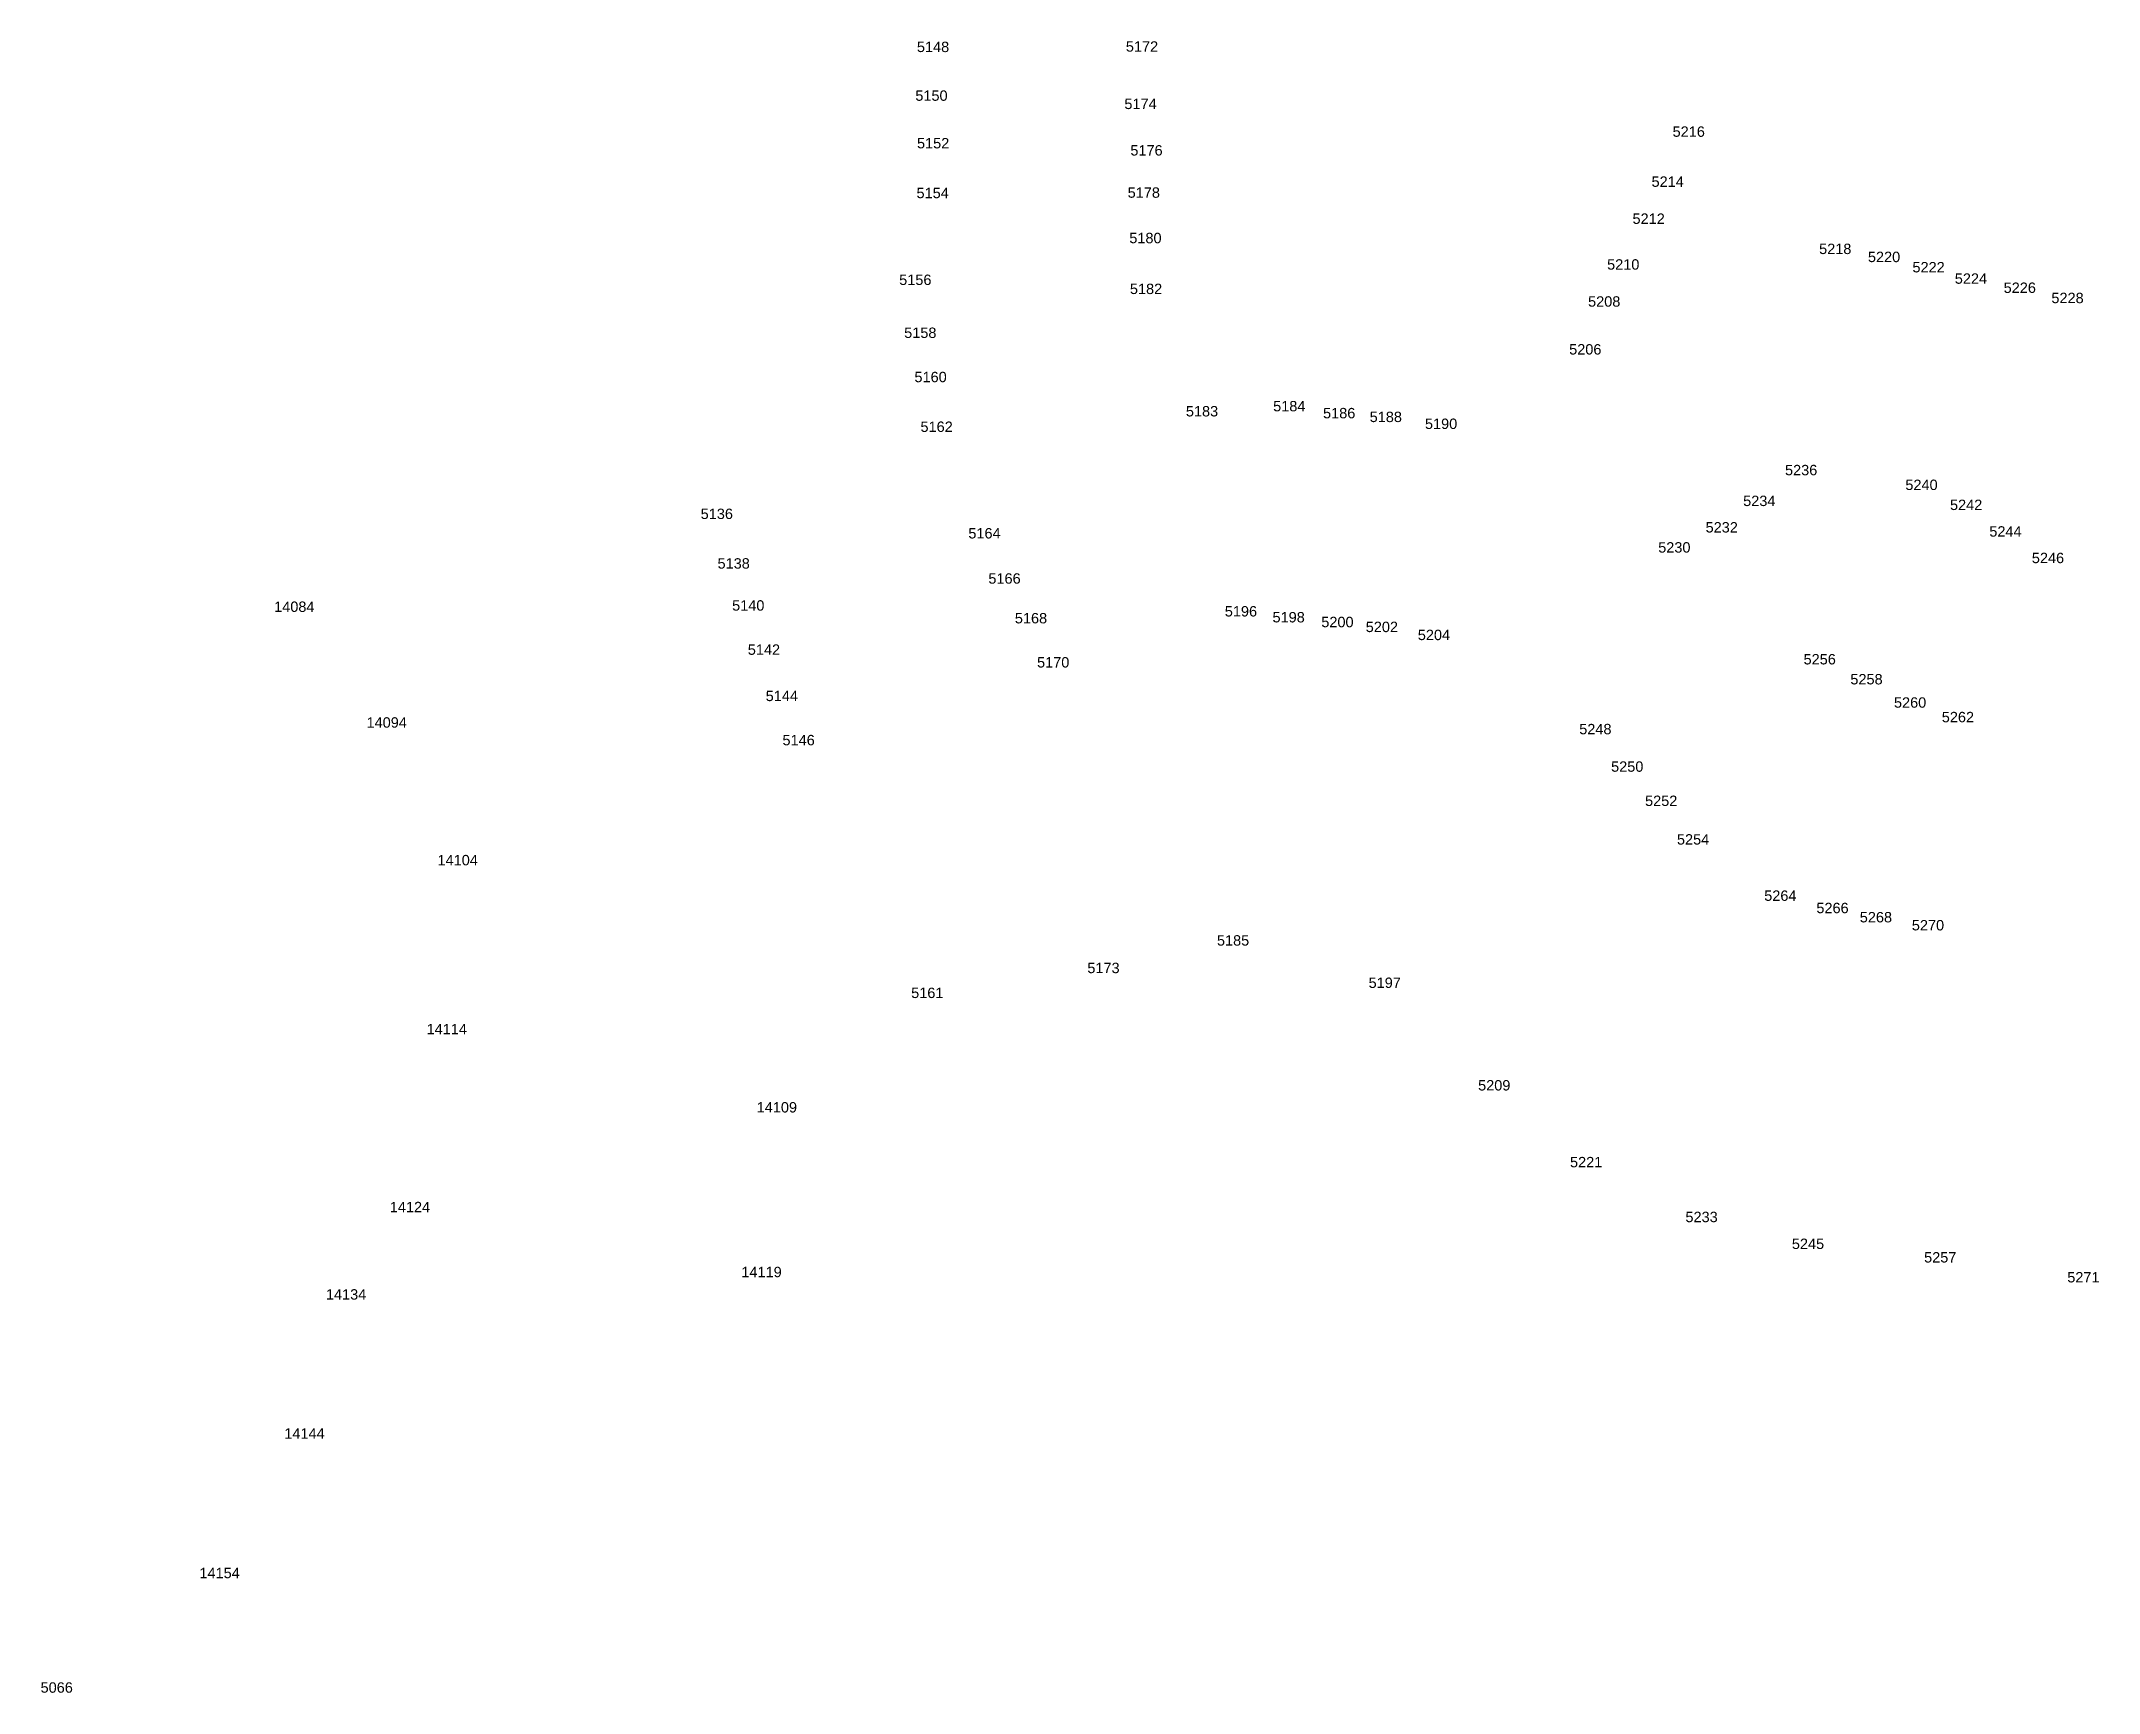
# Model space of a CAD drawing. Header units: feet. Extents: x 865220 to 2781189, y -2240498 to 970979.
# Drawn here: x 2775778 to 2776768, y 964436 to 965232 of the extents above; entities that cross this region are included whole.
import ezdxf

# ---------------------------------------------------------------- set-up
doc = ezdxf.new("R2010")
doc.units = ezdxf.units.FT
doc.header["$LTSCALE"] = 0.015
doc.header["$MEASUREMENT"] = 0
doc.layers.add('NOTES', color=7, linetype='Continuous')
doc.layers.add('Scott County Addresses', color=7, linetype='Continuous')
doc.styles.add('Dimensions 100', font='arial.ttf')

# ---------------------------------------------------------------- blocks, each defined once
blk = doc.blocks.new('ACMAP_ANN_TEMPLATE_Scott County Address')
at = {"layer": 'Scott County Addresses', "style": 'Dimensions 100'}
blk.add_attdef('ScottCountyAddress', (0, 0), '', height=50, dxfattribs=at)

msp = doc.modelspace()

# ---------------------------------------------------------------- hatches: boundary and pattern name
at = {"layer": 'NOTES', "lineweight": 5, "ltscale": 50}
h = msp.add_hatch(dxfattribs=at)
h.set_pattern_fill('ANSI31', color=1, scale=200)
h.set_pattern_definition([(45, (-77373.197, -38338.257), (-17.67766953, 17.67766953), [])])
edge = h.paths.add_edge_path()
edge.add_arc((-36684104.38, 974184.53), 39453460.34, 359.97783818, 359.978155463)
edge.add_line((2769353.09, 959142.54), (2769353.09, 959142.54))
edge.add_line((2769353.09, 959142.54), (2769353.17, 959362.51))
edge.add_line((2769353.17, 959362.51), (2770280.19, 959367.35))
edge.add_line((2770280.19, 959367.35), (2770301.15, 958927.51))
edge.add_line((2770301.15, 958927.51), (2770012.89, 958926))
edge.add_line((2770012.89, 958926), (2769897.9, 958925.4))
edge.add_line((2769897.9, 958925.4), (2769552.95, 958923.9))
edge.add_line((2769552.95, 958923.9), (2769353.01, 958924.06))

# ---------------------------------------------------------------- block references
at = {"layer": 'Scott County Addresses', "lineweight": 5, "xscale": 0.1, "yscale": 0.1, "zscale": 0.1}
for p, values in [((2776199.48, 965226.37), {'ScottCountyAddress': '5148'}), ((2776300.04, 965226.56), {'ScottCountyAddress': '5172'}), ((2776198.72, 965202.91), {'ScottCountyAddress': '5150'}), ((2776299.33, 965198.93), {'ScottCountyAddress': '5174'}), ((2776199.52, 965180), {'ScottCountyAddress': '5152'}), ((2776302.21, 965176.56), {'ScottCountyAddress': '5176'}), ((2776563.16, 965185.58), {'ScottCountyAddress': '5216'}), ((2776553.03, 965161.49), {'ScottCountyAddress': '5214'}), ((2776199.3, 965156.03), {'ScottCountyAddress': '5154'}), ((2776300.9, 965156.23), {'ScottCountyAddress': '5178'}), ((2776543.87, 965143.66), {'ScottCountyAddress': '5212'}), ((2776301.69, 965134.35), {'ScottCountyAddress': '5180'}), ((2776633.67, 965129.13), {'ScottCountyAddress': '5218'}), ((2776531.64, 965121.63), {'ScottCountyAddress': '5210'}), ((2776657.16, 965125.25), {'ScottCountyAddress': '5220'}), ((2776678.59, 965120.3), {'ScottCountyAddress': '5222'}), ((2776190.95, 965114.24), {'ScottCountyAddress': '5156'}), ((2776301.99, 965109.87), {'ScottCountyAddress': '5182'}), ((2776698.97, 965114.82), {'ScottCountyAddress': '5224'}), ((2776722.47, 965110.42), {'ScottCountyAddress': '5226'}), ((2776522.48, 965103.8), {'ScottCountyAddress': '5208'}), ((2776745.46, 965105.49), {'ScottCountyAddress': '5228'}), ((2776193.35, 965088.74), {'ScottCountyAddress': '5158'}), ((2776513.38, 965080.76), {'ScottCountyAddress': '5206'}), ((2776198.3, 965067.44), {'ScottCountyAddress': '5160'}), ((2776328.93, 965050.95), {'ScottCountyAddress': '5183'}), ((2776370.93, 965053.4), {'ScottCountyAddress': '5184'}), ((2776394.94, 965050.05), {'ScottCountyAddress': '5186'}), ((2776417.37, 965048.24), {'ScottCountyAddress': '5188'}), ((2776201.2, 965043.5), {'ScottCountyAddress': '5162'}), ((2776443.98, 965044.92), {'ScottCountyAddress': '5190'}), ((2776617.26, 965022.64), {'ScottCountyAddress': '5236'}), ((2776597.12, 965007.8), {'ScottCountyAddress': '5234'}), ((2776675.18, 965015.53), {'ScottCountyAddress': '5240'}), ((2776095.42, 965001.57), {'ScottCountyAddress': '5136'}), ((2776696.66, 965005.89), {'ScottCountyAddress': '5242'}), ((2776224.23, 964992.2), {'ScottCountyAddress': '5164'}), ((2776579.04, 964995.07), {'ScottCountyAddress': '5232'}), ((2776715.58, 964993.1), {'ScottCountyAddress': '5244'}), ((2776556.23, 964985.41), {'ScottCountyAddress': '5230'}), ((2776736.05, 964980.32), {'ScottCountyAddress': '5246'}), ((2776103.53, 964977.7), {'ScottCountyAddress': '5138'}), ((2776233.88, 964970.44), {'ScottCountyAddress': '5166'}), ((2775890.16, 964956.85), {'ScottCountyAddress': '14084'}), ((2776110.55, 964957.46), {'ScottCountyAddress': '5140'}), ((2776246.62, 964951.32), {'ScottCountyAddress': '5168'}), ((2776347.66, 964954.64), {'ScottCountyAddress': '5196'}), ((2776370.62, 964951.79), {'ScottCountyAddress': '5198'}), ((2776394.09, 964949.48), {'ScottCountyAddress': '5200'}), ((2776415.48, 964947.13), {'ScottCountyAddress': '5202'}), ((2776440.54, 964943.27), {'ScottCountyAddress': '5204'}), ((2776118.1, 964936.19), {'ScottCountyAddress': '5142'}), ((2776257.3, 964930.08), {'ScottCountyAddress': '5170'}), ((2776626.19, 964931.56), {'ScottCountyAddress': '5256'}), ((2776648.71, 964921.94), {'ScottCountyAddress': '5258'}), ((2776126.71, 964913.9), {'ScottCountyAddress': '5144'}), ((2776669.69, 964910.73), {'ScottCountyAddress': '5260'}), ((2775934.61, 964901.12), {'ScottCountyAddress': '14094'}), ((2776692.7, 964903.72), {'ScottCountyAddress': '5262'}), ((2776134.79, 964892.63), {'ScottCountyAddress': '5146'}), ((2776518.23, 964897.94), {'ScottCountyAddress': '5248'}), ((2776533.56, 964879.89), {'ScottCountyAddress': '5250'}), ((2776549.91, 964863.41), {'ScottCountyAddress': '5252'}), ((2776565.25, 964844.84), {'ScottCountyAddress': '5254'}), ((2775968.77, 964834.85), {'ScottCountyAddress': '14104'}), ((2776607.26, 964817.74), {'ScottCountyAddress': '5264'}), ((2776632.35, 964811.8), {'ScottCountyAddress': '5266'}), ((2776653.24, 964807.37), {'ScottCountyAddress': '5268'}), ((2776678.3, 964803.51), {'ScottCountyAddress': '5270'}), ((2776343.87, 964796.2), {'ScottCountyAddress': '5185'}), ((2776281.5, 964782.93), {'ScottCountyAddress': '5173'}), ((2776196.72, 964770.95), {'ScottCountyAddress': '5161'}), ((2776416.85, 964775.81), {'ScottCountyAddress': '5197'}), ((2775963.51, 964753.5), {'ScottCountyAddress': '14114'}), ((2776469.56, 964726.44), {'ScottCountyAddress': '5209'}), ((2776122.37, 964715.85), {'ScottCountyAddress': '14109'}), ((2776513.78, 964689.47), {'ScottCountyAddress': '5221'}), ((2775945.8, 964667.83), {'ScottCountyAddress': '14124'}), ((2776569.34, 964663.05), {'ScottCountyAddress': '5233'}), ((2776620.56, 964650.13), {'ScottCountyAddress': '5245'}), ((2776684.2, 964643.62), {'ScottCountyAddress': '5257'}), ((2776115, 964636.56), {'ScottCountyAddress': '14119'}), ((2776753.1, 964634.04), {'ScottCountyAddress': '5271'}), ((2775915.06, 964625.77), {'ScottCountyAddress': '14134'}), ((2775895.04, 964558.83), {'ScottCountyAddress': '14144'}), ((2775854.18, 964491.64), {'ScottCountyAddress': '14154'}), ((2775777.74, 964436.52), {'ScottCountyAddress': '5066'})]:
    msp.add_blockref('ACMAP_ANN_TEMPLATE_Scott County Address', p, dxfattribs=at).add_auto_attribs(values)

doc.saveas('drawing.dxf')
